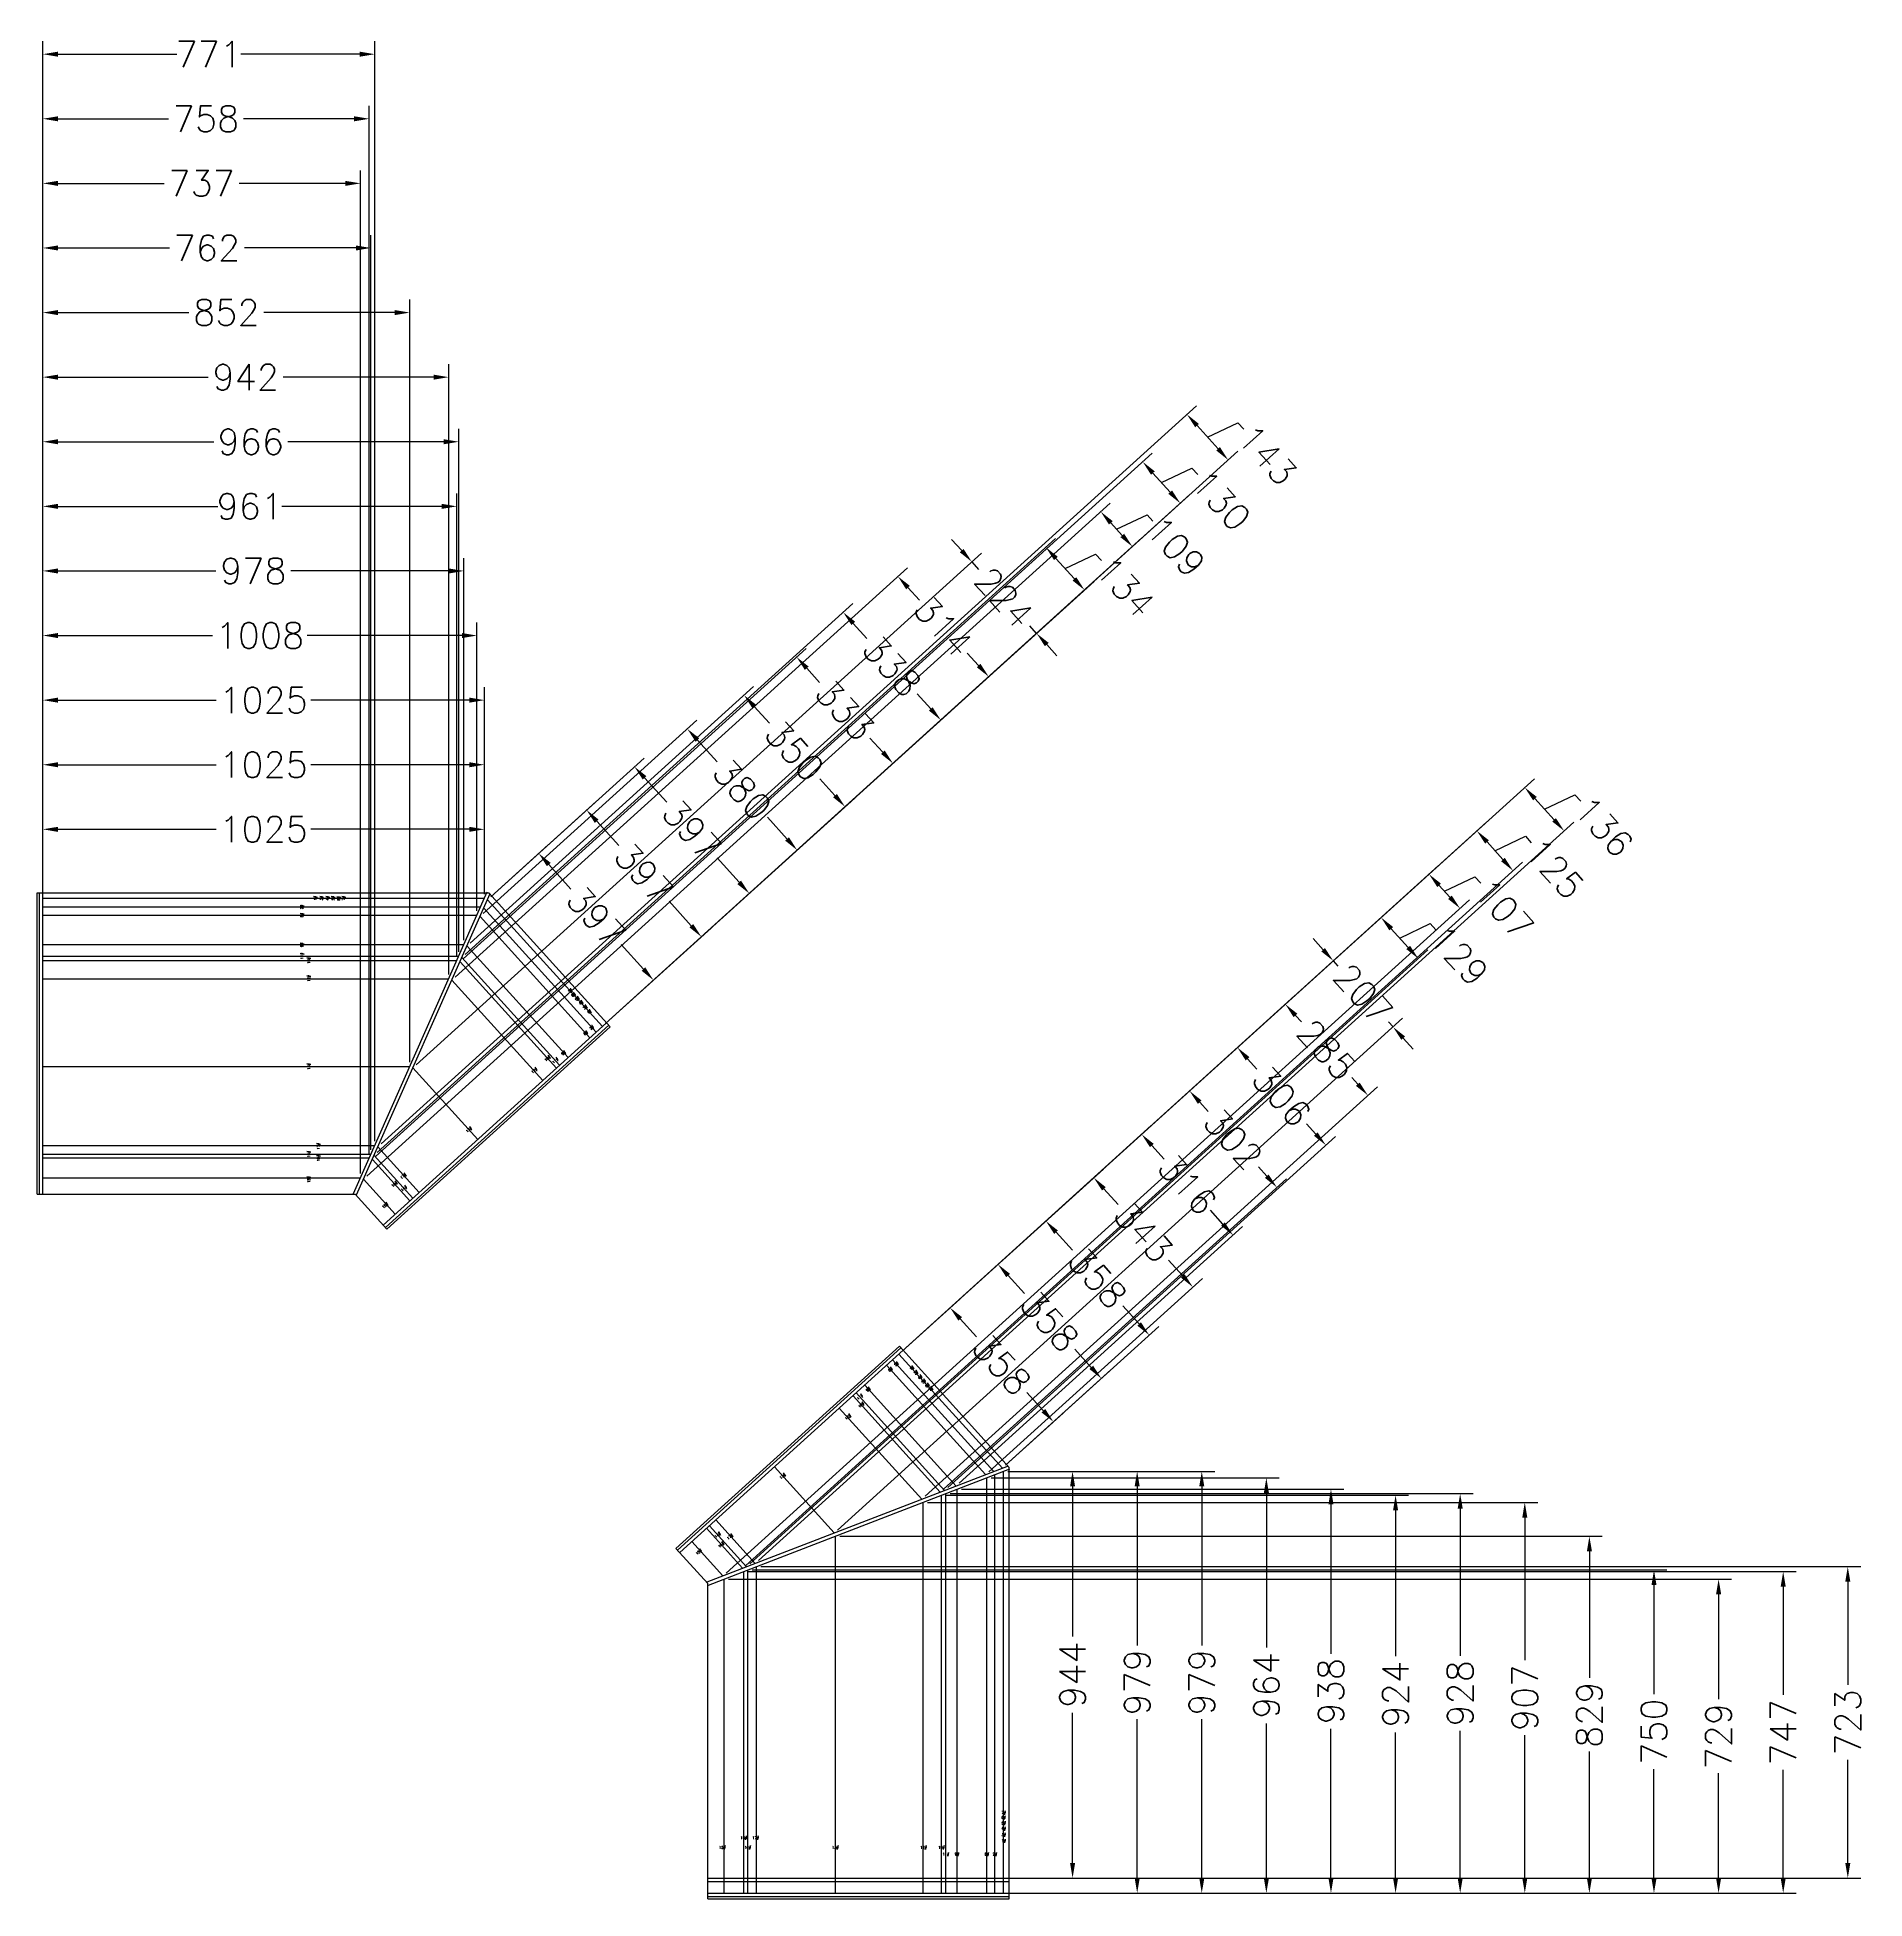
# Model space of a CAD drawing. Header units: millimetres. Extents: x 1725838 to 1745173, y -304752 to -289676.
# Drawn here: x 1732201 to 1736444, y -294392 to -290070 of the extents above; entities that cross this region are included whole.
import ezdxf

# ---------------------------------------------------------------- set-up
doc = ezdxf.new("R2010")
doc.units = ezdxf.units.MM
doc.header["$PDMODE"] = 35
doc.header["$PDSIZE"] = 3
doc.styles.add('SIMPLEX', font='simplex.shx', dxfattribs={"bigfont": 'gbcbig.shx'})
doc.styles.get("Standard").update_dxf_attribs({"font": 'simplex.shx', "bigfont": 'gbcbig.shx'})
doc.dimstyles.new('整数60', dxfattribs={"dimtxt": 60, "dimasz": 35, "dimexe": 30, "dimexo": 10, "dimgap": 10, "dimtad": 0, "dimdec": 0, "dimzin": 12, "dimdsep": 46, "dimtxsty": 'SIMPLEX', "dimcen": 50, "dimclrd": 256, "dimclre": 256, "dimclrt": 3, "dimazin": 3, "dimtfac": 1, "dimtdec": 0, "dimtmove": 1, "dimatfit": 3, "dimfxl": 0, "dimlwd": -1, "dimlwe": -1, "dimarcsym": 0})

# ---------------------------------------------------------------- blocks, each defined once
blk = doc.blocks.new('*D210')
for p, q in [((1732213.7, -292059.1), (1732213.7, -291878.9)), ((1732248.7, -291908.9), (1732616.3, -291908.9)), ((1733203.9, -291908.9), (1732836.3, -291908.9)), ((1733238.9, -292059.1), (1733238.9, -291878.9))]:
    blk.add_line(p, q)
for points in [[(1732248.7, -291903.1), (1732248.7, -291914.8), (1732213.7, -291908.9)], [(1733203.9, -291903.1), (1733203.9, -291914.8), (1733238.9, -291908.9)]]:
    blk.add_solid(points)
at = {"layer": 'Defpoints', "color": 0}
for p in [(1733238.9, -291908.9), (1732213.7, -292069.1), (1733238.9, -292069.1)]:
    blk.add_point(p, dxfattribs=at)
at = {"color": 3, "insert": (1732726.3, -291908.9), "char_height": 60, "attachment_point": 5, "style": 'SIMPLEX'}
blk.add_mtext('1025', dxfattribs=at)
blk = doc.blocks.new('*D211')
for p, q in [((1732213.7, -292059.1), (1732213.7, -291728.9)), ((1733238.9, -292059.1), (1733238.9, -291728.9)), ((1732248.7, -291758.9), (1732616.3, -291758.9)), ((1733203.9, -291758.9), (1732836.3, -291758.9))]:
    blk.add_line(p, q)
for points in [[(1732248.7, -291753.1), (1732248.7, -291764.8), (1732213.7, -291758.9)], [(1733203.9, -291753.1), (1733203.9, -291764.8), (1733238.9, -291758.9)]]:
    blk.add_solid(points)
at = {"layer": 'Defpoints', "color": 0}
for p in [(1733238.9, -291758.9), (1732213.7, -292069.1), (1733238.9, -292069.1)]:
    blk.add_point(p, dxfattribs=at)
at = {"color": 3, "insert": (1732726.3, -291758.9), "char_height": 60, "attachment_point": 5, "style": 'SIMPLEX'}
blk.add_mtext('1025', dxfattribs=at)
blk = doc.blocks.new('*D212')
for p, q in [((1732213.7, -292059.1), (1732213.7, -291578.9)), ((1732248.7, -291608.9), (1732616.3, -291608.9)), ((1733203.9, -291608.9), (1732836.3, -291608.9)), ((1733238.9, -292059.1), (1733238.9, -291578.9))]:
    blk.add_line(p, q)
for points in [[(1732248.7, -291603.1), (1732248.7, -291614.8), (1732213.7, -291608.9)], [(1733203.9, -291603.1), (1733203.9, -291614.8), (1733238.9, -291608.9)]]:
    blk.add_solid(points)
at = {"layer": 'Defpoints', "color": 0}
for p in [(1733238.9, -291608.9), (1732213.7, -292069.1), (1733238.9, -292069.1)]:
    blk.add_point(p, dxfattribs=at)
at = {"color": 3, "insert": (1732726.3, -291608.9), "char_height": 60, "attachment_point": 5, "style": 'SIMPLEX'}
blk.add_mtext('1025', dxfattribs=at)
blk = doc.blocks.new('*D213')
for p, q in [((1732213.7, -292059.1), (1732213.7, -291428.9)), ((1733221.7, -292098.1), (1733221.7, -291428.9)), ((1732248.7, -291458.9), (1732607.7, -291458.9)), ((1733186.7, -291458.9), (1732827.7, -291458.9))]:
    blk.add_line(p, q)
for points in [[(1732248.7, -291453.1), (1732248.7, -291464.8), (1732213.7, -291458.9)], [(1733186.7, -291453.1), (1733186.7, -291464.8), (1733221.7, -291458.9)]]:
    blk.add_solid(points)
at = {"layer": 'Defpoints', "color": 0}
for p in [(1733221.7, -291458.9), (1732213.7, -292069.1), (1733221.7, -292108.1)]:
    blk.add_point(p, dxfattribs=at)
at = {"color": 3, "insert": (1732717.7, -291458.9), "char_height": 60, "attachment_point": 5, "style": 'SIMPLEX'}
blk.add_mtext('1008', dxfattribs=at)
blk = doc.blocks.new('*D214')
for p, q in [((1732213.7, -292059.1), (1732213.7, -291278.9)), ((1732248.7, -291308.9), (1732615.3, -291308.9)), ((1733156.2, -291308.9), (1732789.6, -291308.9)), ((1733191.2, -292166.6), (1733191.2, -291278.9))]:
    blk.add_line(p, q)
for points in [[(1732248.7, -291303.1), (1732248.7, -291314.8), (1732213.7, -291308.9)], [(1733156.2, -291303.1), (1733156.2, -291314.8), (1733191.2, -291308.9)]]:
    blk.add_solid(points)
at = {"layer": 'Defpoints', "color": 0}
for p in [(1733191.2, -291308.9), (1732213.7, -292069.1), (1733191.2, -292176.6)]:
    blk.add_point(p, dxfattribs=at)
at = {"color": 3, "insert": (1732702.5, -291308.9), "char_height": 60, "attachment_point": 5, "style": 'SIMPLEX'}
blk.add_mtext('978', dxfattribs=at)
blk = doc.blocks.new('*D215')
for p, q in [((1732213.7, -292059.1), (1732213.7, -291128.9)), ((1733175, -292203.2), (1733175, -291128.9)), ((1732248.7, -291158.9), (1732620.1, -291158.9)), ((1733140, -291158.9), (1732768.6, -291158.9))]:
    blk.add_line(p, q)
for points in [[(1732248.7, -291153.1), (1732248.7, -291164.8), (1732213.7, -291158.9)], [(1733140, -291153.1), (1733140, -291164.8), (1733175, -291158.9)]]:
    blk.add_solid(points)
at = {"layer": 'Defpoints', "color": 0}
for p in [(1733175, -291158.9), (1732213.7, -292069.1), (1733175, -292213.2)]:
    blk.add_point(p, dxfattribs=at)
at = {"color": 3, "insert": (1732694.3, -291158.9), "char_height": 60, "attachment_point": 5, "style": 'SIMPLEX'}
blk.add_mtext('961', dxfattribs=at)
blk = doc.blocks.new('*D216')
for p, q in [((1732213.7, -292059.1), (1732213.7, -290978.9)), ((1732248.7, -291008.9), (1732610.9, -291008.9)), ((1733144.5, -291008.9), (1732782.3, -291008.9)), ((1733179.5, -292193.1), (1733179.5, -290978.9))]:
    blk.add_line(p, q)
for points in [[(1732248.7, -291003.1), (1732248.7, -291014.8), (1732213.7, -291008.9)], [(1733144.5, -291003.1), (1733144.5, -291014.8), (1733179.5, -291008.9)]]:
    blk.add_solid(points)
at = {"layer": 'Defpoints', "color": 0}
for p in [(1733179.5, -291008.9), (1732213.7, -292069.1), (1733179.5, -292203.1)]:
    blk.add_point(p, dxfattribs=at)
at = {"color": 3, "insert": (1732696.6, -291008.9), "char_height": 60, "attachment_point": 5, "style": 'SIMPLEX'}
blk.add_mtext('966', dxfattribs=at)
blk = doc.blocks.new('*D217')
for p, q in [((1732213.7, -292059.1), (1732213.7, -290828.9)), ((1733156, -292246.1), (1733156, -290828.9)), ((1732248.7, -290858.9), (1732597.7, -290858.9)), ((1733121, -290858.9), (1732772, -290858.9))]:
    blk.add_line(p, q)
for points in [[(1732248.7, -290853.1), (1732248.7, -290864.8), (1732213.7, -290858.9)], [(1733121, -290853.1), (1733121, -290864.8), (1733156, -290858.9)]]:
    blk.add_solid(points)
at = {"layer": 'Defpoints', "color": 0}
for p in [(1733156, -290858.9), (1732213.7, -292069.1), (1733156, -292256.1)]:
    blk.add_point(p, dxfattribs=at)
at = {"color": 3, "insert": (1732684.8, -290858.9), "char_height": 60, "attachment_point": 5, "style": 'SIMPLEX'}
blk.add_mtext('942', dxfattribs=at)
blk = doc.blocks.new('*D218')
for p, q in [((1732213.7, -292059.1), (1732213.7, -290678.9)), ((1733065.7, -292449.6), (1733065.7, -290678.9)), ((1732248.7, -290708.9), (1732552.6, -290708.9)), ((1733030.7, -290708.9), (1732726.9, -290708.9))]:
    blk.add_line(p, q)
for points in [[(1732248.7, -290703.1), (1732248.7, -290714.8), (1732213.7, -290708.9)], [(1733030.7, -290703.1), (1733030.7, -290714.8), (1733065.7, -290708.9)]]:
    blk.add_solid(points)
at = {"layer": 'Defpoints', "color": 0}
for p in [(1733065.7, -290708.9), (1732213.7, -292069.1), (1733065.7, -292459.6)]:
    blk.add_point(p, dxfattribs=at)
at = {"color": 3, "insert": (1732639.7, -290708.9), "char_height": 60, "attachment_point": 5, "style": 'SIMPLEX'}
blk.add_mtext('852', dxfattribs=at)
blk = doc.blocks.new('*D219')
for p, q in [((1732213.7, -292059.1), (1732213.7, -290528.9)), ((1732975.5, -292653.1), (1732975.5, -290528.9)), ((1732248.7, -290558.9), (1732507.4, -290558.9)), ((1732940.5, -290558.9), (1732681.7, -290558.9))]:
    blk.add_line(p, q)
for points in [[(1732248.7, -290553.1), (1732248.7, -290564.8), (1732213.7, -290558.9)], [(1732940.5, -290553.1), (1732940.5, -290564.8), (1732975.5, -290558.9)]]:
    blk.add_solid(points)
at = {"layer": 'Defpoints', "color": 0}
for p in [(1732975.5, -290558.9), (1732213.7, -292069.1), (1732975.5, -292663.1)]:
    blk.add_point(p, dxfattribs=at)
at = {"color": 3, "insert": (1732594.6, -290558.9), "char_height": 60, "attachment_point": 5, "style": 'SIMPLEX'}
blk.add_mtext('762', dxfattribs=at)
blk = doc.blocks.new('*D220')
for p, q in [((1732213.7, -292059.1), (1732213.7, -290378.9)), ((1732951.1, -292708.1), (1732951.1, -290378.9)), ((1732248.7, -290408.9), (1732495.2, -290408.9)), ((1732916.1, -290408.9), (1732669.5, -290408.9))]:
    blk.add_line(p, q)
for points in [[(1732248.7, -290403.1), (1732248.7, -290414.8), (1732213.7, -290408.9)], [(1732916.1, -290403.1), (1732916.1, -290414.8), (1732951.1, -290408.9)]]:
    blk.add_solid(points)
at = {"layer": 'Defpoints', "color": 0}
for p in [(1732951.1, -290408.9), (1732213.7, -292069.1), (1732951.1, -292718.1)]:
    blk.add_point(p, dxfattribs=at)
at = {"color": 3, "insert": (1732582.4, -290408.9), "char_height": 60, "attachment_point": 5, "style": 'SIMPLEX'}
blk.add_mtext('737', dxfattribs=at)
blk = doc.blocks.new('*D221')
for p, q in [((1732213.7, -292059.1), (1732213.7, -290228.9)), ((1732971.5, -292662.1), (1732971.5, -290228.9)), ((1732248.7, -290258.9), (1732505.4, -290258.9)), ((1732936.5, -290258.9), (1732679.7, -290258.9))]:
    blk.add_line(p, q)
for points in [[(1732248.7, -290253.1), (1732248.7, -290264.8), (1732213.7, -290258.9)], [(1732936.5, -290253.1), (1732936.5, -290264.8), (1732971.5, -290258.9)]]:
    blk.add_solid(points)
at = {"layer": 'Defpoints', "color": 0}
for p in [(1732971.5, -290258.9), (1732213.7, -292069.1), (1732971.5, -292672.1)]:
    blk.add_point(p, dxfattribs=at)
at = {"color": 3, "insert": (1732592.6, -290258.9), "char_height": 60, "attachment_point": 5, "style": 'SIMPLEX'}
blk.add_mtext('758', dxfattribs=at)
blk = doc.blocks.new('*D222')
for p, q in [((1732213.7, -292059.1), (1732213.7, -290078.9)), ((1732984.4, -292633.1), (1732984.4, -290078.9)), ((1732248.7, -290108.9), (1732524.7, -290108.9)), ((1732949.4, -290108.9), (1732673.3, -290108.9))]:
    blk.add_line(p, q)
for points in [[(1732248.7, -290103.1), (1732248.7, -290114.8), (1732213.7, -290108.9)], [(1732949.4, -290103.1), (1732949.4, -290114.8), (1732984.4, -290108.9)]]:
    blk.add_solid(points)
at = {"layer": 'Defpoints', "color": 0}
for p in [(1732984.4, -290108.9), (1732213.7, -292069.1), (1732984.4, -292643.1)]:
    blk.add_point(p, dxfattribs=at)
at = {"color": 3, "insert": (1732599, -290108.9), "char_height": 60, "attachment_point": 5, "style": 'SIMPLEX'}
blk.add_mtext('771', dxfattribs=at)
blk = doc.blocks.new('*D223')
for p, q in [((1733253.7, -292065.6), (1733387.2, -291944.7)), ((1733388.5, -291990.8), (1733439.8, -292047.5)), ((1733608.2, -292233.4), (1733556.8, -292176.7)), ((1733520.4, -292360.1), (1733653.9, -292239.2))]:
    blk.add_line(p, q)
for points in [[(1733392.8, -291986.8), (1733384.1, -291994.7), (1733365, -291964.8)], [(1733612.5, -292229.5), (1733603.9, -292237.3), (1733631.7, -292259.4)]]:
    blk.add_solid(points)
at = {"layer": 'Defpoints', "color": 0}
for p in [(1733365, -291964.8), (1733246.3, -292072.3), (1733513, -292366.8)]:
    blk.add_point(p, dxfattribs=at)
at = {"color": 3, "insert": (1733498.3, -292112.1), "char_height": 60, "attachment_point": 5, "rotation": 312.161, "style": 'SIMPLEX'}
blk.add_mtext('397', dxfattribs=at)
blk = doc.blocks.new('*D224')
for p, q in [((1733253.7, -292065.6), (1733498.4, -291844)), ((1733499.7, -291890.1), (1733551, -291946.8)), ((1733719.4, -292132.7), (1733668, -292076)), ((1733520.4, -292360.1), (1733765.1, -292138.5))]:
    blk.add_line(p, q)
for points in [[(1733504, -291886.2), (1733495.3, -291894), (1733476.2, -291864.1)], [(1733723.7, -292128.8), (1733715, -292136.6), (1733742.9, -292158.7)]]:
    blk.add_solid(points)
at = {"layer": 'Defpoints', "color": 0}
for p in [(1733476.2, -291864.1), (1733246.3, -292072.3), (1733513, -292366.8)]:
    blk.add_point(p, dxfattribs=at)
at = {"color": 3, "insert": (1733609.5, -292011.4), "char_height": 60, "attachment_point": 5, "rotation": 312.161, "style": 'SIMPLEX'}
blk.add_mtext('397', dxfattribs=at)
blk = doc.blocks.new('*D225')
for p, q in [((1733253.7, -292065.6), (1733609.6, -291743.3)), ((1733610.8, -291789.4), (1733662.2, -291846.1)), ((1733830.6, -292032), (1733779.2, -291975.3)), ((1733520.4, -292360.1), (1733876.3, -292037.8))]:
    blk.add_line(p, q)
for points in [[(1733615.2, -291785.5), (1733606.5, -291793.3), (1733587.3, -291763.5)], [(1733834.9, -292028.1), (1733826.2, -292036), (1733854.1, -292058)]]:
    blk.add_solid(points)
at = {"layer": 'Defpoints', "color": 0}
for p in [(1733587.3, -291763.5), (1733246.3, -292072.3), (1733513, -292366.8)]:
    blk.add_point(p, dxfattribs=at)
at = {"color": 3, "insert": (1733720.7, -291910.7), "char_height": 60, "attachment_point": 5, "rotation": 312.161, "style": 'SIMPLEX'}
blk.add_mtext('397', dxfattribs=at)
blk = doc.blocks.new('*D226')
for p, q in [((1733236.4, -292104.6), (1733732.4, -291655.5)), ((1733733.6, -291701.5), (1733779.2, -291751.9)), ((1733941.7, -291931.4), (1733896.2, -291881)), ((1733520.4, -292360.1), (1733987.5, -291937.2))]:
    blk.add_line(p, q)
for points in [[(1733738, -291697.6), (1733729.3, -291705.5), (1733710.1, -291675.6)], [(1733946.1, -291927.4), (1733937.4, -291935.3), (1733965.2, -291957.3)]]:
    blk.add_solid(points)
at = {"layer": 'Defpoints', "color": 0}
for p in [(1733710.1, -291675.6), (1733229, -292111.3), (1733513, -292366.8)]:
    blk.add_point(p, dxfattribs=at)
at = {"color": 3, "insert": (1733837.7, -291816.4), "char_height": 60, "attachment_point": 5, "rotation": 312.161, "style": 'SIMPLEX'}
blk.add_mtext('380', dxfattribs=at)
blk = doc.blocks.new('*D227')
for p, q in [((1733206, -292173.1), (1733864, -291577.3)), ((1733865.2, -291623.4), (1733900.6, -291662.4)), ((1734052.9, -291830.7), (1734017.6, -291791.6)), ((1733520.4, -292360.1), (1734098.7, -291836.5))]:
    blk.add_line(p, q)
for points in [[(1733869.6, -291619.5), (1733860.9, -291627.3), (1733841.7, -291597.4)], [(1734057.3, -291826.8), (1734048.6, -291834.6), (1734076.4, -291856.6)]]:
    blk.add_solid(points)
at = {"layer": 'Defpoints', "color": 0}
for p in [(1733841.7, -291597.4), (1733198.6, -292179.9), (1733513, -292366.8)]:
    blk.add_point(p, dxfattribs=at)
at = {"color": 3, "insert": (1733959.1, -291727), "char_height": 60, "attachment_point": 5, "rotation": 312.161, "style": 'SIMPLEX'}
blk.add_mtext('350', dxfattribs=at)
blk = doc.blocks.new('*D228')
for p, q in [((1733189.7, -292209.8), (1733986.1, -291488.7)), ((1733987.3, -291534.7), (1734017.2, -291567.8)), ((1734164.1, -291730), (1734134.2, -291697)), ((1733520.4, -292360.1), (1734209.9, -291735.8))]:
    blk.add_line(p, q)
for points in [[(1733991.7, -291530.8), (1733983, -291538.7), (1733963.8, -291508.8)], [(1734168.5, -291726.1), (1734159.8, -291733.9), (1734187.6, -291755.9)]]:
    blk.add_solid(points)
at = {"layer": 'Defpoints', "color": 0}
for p in [(1733963.8, -291508.8), (1733182.3, -292216.5), (1733513, -292366.8)]:
    blk.add_point(p, dxfattribs=at)
at = {"color": 3, "insert": (1734075.7, -291632.4), "char_height": 60, "attachment_point": 5, "rotation": 312.161, "style": 'SIMPLEX'}
blk.add_mtext('333', dxfattribs=at)
blk = doc.blocks.new('*D229')
for p, q in [((1733194.2, -292199.6), (1734094.2, -291384.6)), ((1734095.5, -291430.7), (1734126.9, -291465.4)), ((1734275.3, -291629.3), (1734243.9, -291594.6)), ((1733520.4, -292360.1), (1734321, -291635.1))]:
    blk.add_line(p, q)
for points in [[(1734099.8, -291426.8), (1734091.2, -291434.6), (1734072, -291404.8)], [(1734279.6, -291625.4), (1734271, -291633.2), (1734298.8, -291655.3)]]:
    blk.add_solid(points)
at = {"layer": 'Defpoints', "color": 0}
for p in [(1734072, -291404.8), (1733186.8, -292206.3), (1733513, -292366.8)]:
    blk.add_point(p, dxfattribs=at)
at = {"color": 3, "insert": (1734185.4, -291530), "char_height": 60, "attachment_point": 5, "rotation": 312.161, "style": 'SIMPLEX'}
blk.add_mtext('338', dxfattribs=at)
blk = doc.blocks.new('*D230')
for p, q in [((1733170.7, -292252.6), (1734221.2, -291301.4)), ((1734222.5, -291347.5), (1734248.9, -291376.6)), ((1734386.5, -291528.6), (1734360.1, -291499.5)), ((1733520.4, -292360.1), (1734432.2, -291534.4))]:
    blk.add_line(p, q)
for points in [[(1734226.8, -291343.6), (1734218.1, -291351.4), (1734199, -291321.5)], [(1734390.8, -291524.7), (1734382.2, -291532.5), (1734410, -291554.6)]]:
    blk.add_solid(points)
at = {"layer": 'Defpoints', "color": 0}
for p in [(1734199, -291321.5), (1733163.3, -292259.3), (1733513, -292366.8)]:
    blk.add_point(p, dxfattribs=at)
at = {"color": 3, "insert": (1734304.5, -291438), "char_height": 60, "attachment_point": 5, "rotation": 312.161, "style": 'SIMPLEX'}
blk.add_mtext('314', dxfattribs=at)
blk = doc.blocks.new('*D231')
for p, q in [((1733080.5, -292456.1), (1734393, -291267.6)), ((1734347.3, -291261.8), (1734323.8, -291235.9)), ((1734370.7, -291287.7), (1734386.5, -291305.2)), ((1733520.4, -292360.1), (1734543.4, -291433.8)), ((1734521.2, -291453.9), (1734505.4, -291436.5)), ((1734544.7, -291479.8), (1734568.2, -291505.8))]:
    blk.add_line(p, q)
for points in [[(1734351.6, -291257.9), (1734342.9, -291265.7), (1734370.7, -291287.7)], [(1734549, -291475.9), (1734540.4, -291483.8), (1734521.2, -291453.9)]]:
    blk.add_solid(points)
at = {"layer": 'Defpoints', "color": 0}
for p in [(1734370.7, -291287.7), (1733513, -292366.8), (1733073.1, -292462.8)]:
    blk.add_point(p, dxfattribs=at)
at = {"color": 3, "insert": (1734446, -291370.8), "char_height": 60, "attachment_point": 5, "rotation": 312.161, "style": 'SIMPLEX'}
blk.add_mtext('224', dxfattribs=at)
blk = doc.blocks.new('*D232')
for p, q in [((1732990.2, -292659.6), (1734564.8, -291233.8)), ((1734608.9, -291327.3), (1734566, -291279.9)), ((1734587.4, -291303.6), (1734658.1, -291269.9)), ((1734658.1, -291269.9), (1734671.6, -291284.8)), ((1733520.4, -292360.1), (1734654.6, -291333.1))]:
    blk.add_line(p, q)
for points in [[(1734570.3, -291276), (1734561.7, -291283.8), (1734542.5, -291254)], [(1734613.2, -291323.3), (1734604.6, -291331.2), (1734632.4, -291353.2)]]:
    blk.add_solid(points)
at = {"layer": 'Defpoints', "color": 0}
for p in [(1734542.5, -291254), (1733513, -292366.8), (1732982.8, -292666.3)]:
    blk.add_point(p, dxfattribs=at)
at = {"color": 3, "insert": (1734727.2, -291346.2), "char_height": 60, "attachment_point": 5, "rotation": 312.161, "style": 'SIMPLEX'}
blk.add_mtext('134', dxfattribs=at)
blk = doc.blocks.new('*D233')
for p, q in [((1732965.8, -292714.6), (1734692.3, -291151.2)), ((1734706.8, -291211.9), (1734777.5, -291178.3)), ((1734777.5, -291178.3), (1734790.9, -291193.1)), ((1734720.1, -291226.6), (1734693.6, -291197.3)), ((1733520.4, -292360.1), (1734765.8, -291232.4))]:
    blk.add_line(p, q)
for points in [[(1734697.9, -291193.4), (1734689.2, -291201.2), (1734670.1, -291171.4)], [(1734724.4, -291222.7), (1734715.7, -291230.5), (1734743.6, -291252.5)]]:
    blk.add_solid(points)
at = {"layer": 'Defpoints', "color": 0}
for p in [(1734670.1, -291171.4), (1733513, -292366.8), (1732958.4, -292721.3)]:
    blk.add_point(p, dxfattribs=at)
at = {"color": 3, "insert": (1734844.6, -291252.4), "char_height": 60, "attachment_point": 5, "rotation": 312.161, "style": 'SIMPLEX'}
blk.add_mtext('109', dxfattribs=at)
blk = doc.blocks.new('*D234')
for p, q in [((1732986.2, -292668.6), (1734789.8, -291035.4)), ((1734831.3, -291125.9), (1734791.1, -291081.5)), ((1734811.2, -291103.7), (1734881.9, -291070)), ((1734881.9, -291070), (1734895.3, -291084.9)), ((1733520.4, -292360.1), (1734877, -291131.7))]:
    blk.add_line(p, q)
for points in [[(1734795.4, -291077.6), (1734786.7, -291085.4), (1734767.6, -291055.6)], [(1734835.6, -291122), (1734826.9, -291129.8), (1734854.8, -291151.8)]]:
    blk.add_solid(points)
at = {"layer": 'Defpoints', "color": 0}
for p in [(1734767.6, -291055.6), (1733513, -292366.8), (1732978.8, -292675.3)]:
    blk.add_point(p, dxfattribs=at)
at = {"color": 3, "insert": (1734949.9, -291145.2), "char_height": 60, "attachment_point": 5, "rotation": 312.161, "style": 'SIMPLEX'}
blk.add_mtext('130', dxfattribs=at)
blk = doc.blocks.new('*D235')
for p, q in [((1732999.1, -292639.6), (1734892.4, -290925.2)), ((1734918, -290998.3), (1734988.7, -290964.6)), ((1734988.7, -290964.6), (1735002.2, -290979.4)), ((1734942.5, -291025.2), (1734893.6, -290971.3)), ((1733520.4, -292360.1), (1734988.2, -291031))]:
    blk.add_line(p, q)
for points in [[(1734897.9, -290967.4), (1734889.3, -290975.2), (1734870.1, -290945.3)], [(1734946.8, -291021.3), (1734938.1, -291029.1), (1734965.9, -291051.2)]]:
    blk.add_solid(points)
at = {"layer": 'Defpoints', "color": 0}
for p in [(1734870.1, -290945.3), (1733513, -292366.8), (1732991.7, -292646.3)]:
    blk.add_point(p, dxfattribs=at)
at = {"color": 3, "insert": (1735056.8, -291039.8), "char_height": 60, "attachment_point": 5, "rotation": 312.161, "style": 'SIMPLEX'}
blk.add_mtext('143', dxfattribs=at)
blk = doc.blocks.new('*D142')
for p, q in [((1734209, -293120.7), (1734342.6, -292999.7)), ((1734343.8, -293045.8), (1734381.8, -293087.8)), ((1734536.8, -293259), (1734498.8, -293217)), ((1734449, -293385.7), (1734582.6, -293264.8))]:
    blk.add_line(p, q)
for points in [[(1734348.2, -293041.9), (1734339.5, -293049.7), (1734320.3, -293019.9)], [(1734541.2, -293255.1), (1734532.5, -293262.9), (1734560.3, -293284.9)]]:
    blk.add_solid(points)
at = {"layer": 'Defpoints', "color": 0}
for p in [(1734201.6, -293127.4), (1734560.3, -293284.9), (1734441.6, -293392.4)]:
    blk.add_point(p, dxfattribs=at)
at = {"color": 3, "insert": (1734440.3, -293152.4), "char_height": 60, "attachment_point": 5, "rotation": 312.161, "style": 'SIMPLEX'}
blk.add_mtext('358', dxfattribs=at)
blk = doc.blocks.new('*D143')
for p, q in [((1734209, -293120.7), (1734453.8, -292899.1)), ((1734455, -292945.1), (1734493, -292987.1)), ((1734648, -293158.3), (1734610, -293116.3)), ((1734449, -293385.7), (1734693.8, -293164.1))]:
    blk.add_line(p, q)
for points in [[(1734459.3, -292941.2), (1734450.7, -292949.1), (1734431.5, -292919.2)], [(1734652.3, -293154.4), (1734643.7, -293162.2), (1734671.5, -293184.2)]]:
    blk.add_solid(points)
at = {"layer": 'Defpoints', "color": 0}
for p in [(1734201.6, -293127.4), (1734671.5, -293184.2), (1734441.6, -293392.4)]:
    blk.add_point(p, dxfattribs=at)
at = {"color": 3, "insert": (1734551.5, -293051.7), "char_height": 60, "attachment_point": 5, "rotation": 312.161, "style": 'SIMPLEX'}
blk.add_mtext('358', dxfattribs=at)
blk = doc.blocks.new('*D144')
for p, q in [((1734209, -293120.7), (1734565, -292798.4)), ((1734566.2, -292844.5), (1734604.2, -292886.4)), ((1734759.2, -293057.6), (1734721.2, -293015.6)), ((1734449, -293385.7), (1734804.9, -293063.4))]:
    blk.add_line(p, q)
for points in [[(1734570.5, -292840.5), (1734561.9, -292848.4), (1734542.7, -292818.5)], [(1734763.5, -293053.7), (1734754.9, -293061.5), (1734782.7, -293083.5)]]:
    blk.add_solid(points)
at = {"layer": 'Defpoints', "color": 0}
for p in [(1734782.7, -293083.5), (1734201.6, -293127.4), (1734441.6, -293392.4)]:
    blk.add_point(p, dxfattribs=at)
at = {"color": 3, "insert": (1734662.7, -292951), "char_height": 60, "attachment_point": 5, "rotation": 312.161, "style": 'SIMPLEX'}
blk.add_mtext('358', dxfattribs=at)
blk = doc.blocks.new('*D145')
for p, q in [((1734209, -293120.7), (1734676.1, -292697.7)), ((1734677.4, -292743.8), (1734710.4, -292780.2)), ((1734860.3, -292945.8), (1734827.3, -292909.4)), ((1734410, -293400.7), (1734906, -292951.6))]:
    blk.add_line(p, q)
for points in [[(1734681.7, -292739.9), (1734673.1, -292747.7), (1734653.9, -292717.8)], [(1734864.6, -292941.9), (1734856, -292949.7), (1734883.8, -292971.7)]]:
    blk.add_solid(points)
at = {"layer": 'Defpoints', "color": 0}
for p in [(1734883.8, -292971.7), (1734201.6, -293127.4), (1734402.6, -293407.4)]:
    blk.add_point(p, dxfattribs=at)
at = {"color": 3, "insert": (1734768.9, -292844.8), "char_height": 60, "attachment_point": 5, "rotation": 312.161, "style": 'SIMPLEX'}
blk.add_mtext('343', dxfattribs=at)
blk = doc.blocks.new('*D146')
for p, q in [((1734209, -293120.7), (1734787.3, -292597)), ((1734788.6, -292643.1), (1734817.5, -292675)), ((1734953.8, -292825.5), (1734924.9, -292793.6)), ((1734341.5, -293427.2), (1734999.5, -292831.3))]:
    blk.add_line(p, q)
for points in [[(1734792.9, -292639.2), (1734784.3, -292647), (1734765.1, -292617.2)], [(1734958.1, -292821.6), (1734949.4, -292829.4), (1734977.3, -292851.5)]]:
    blk.add_solid(points)
at = {"layer": 'Defpoints', "color": 0}
for p in [(1734977.3, -292851.5), (1734201.6, -293127.4), (1734334.1, -293433.9)]:
    blk.add_point(p, dxfattribs=at)
at = {"color": 3, "insert": (1734871.2, -292734.3), "char_height": 60, "attachment_point": 5, "rotation": 312.161, "style": 'SIMPLEX'}
blk.add_mtext('316', dxfattribs=at)
blk = doc.blocks.new('*D147')
for p, q in [((1734209, -293120.7), (1734898.5, -292496.3)), ((1734899.8, -292542.4), (1734919.1, -292563.8)), ((1735055.5, -292714.4), (1735036.1, -292693)), ((1734304.9, -293441.3), (1735101.2, -292720.2))]:
    blk.add_line(p, q)
for points in [[(1734904.1, -292538.5), (1734895.5, -292546.3), (1734876.3, -292516.5)], [(1735059.8, -292710.4), (1735051.2, -292718.3), (1735079, -292740.3)]]:
    blk.add_solid(points)
at = {"layer": 'Defpoints', "color": 0}
for p in [(1735079, -292740.3), (1734201.6, -293127.4), (1734297.4, -293448)]:
    blk.add_point(p, dxfattribs=at)
at = {"color": 3, "insert": (1734977.6, -292628.4), "char_height": 60, "attachment_point": 5, "rotation": 312.161, "style": 'SIMPLEX'}
blk.add_mtext('302', dxfattribs=at)
blk = doc.blocks.new('*D148')
for p, q in [((1734209, -293120.7), (1735009.7, -292395.7)), ((1735011, -292441.7), (1735032.6, -292465.6)), ((1735169.3, -292616.6), (1735147.7, -292592.7)), ((1734315, -293437.3), (1735215, -292622.4))]:
    blk.add_line(p, q)
for points in [[(1735015.3, -292437.8), (1735006.6, -292445.7), (1734987.5, -292415.8)], [(1735173.6, -292612.7), (1735165, -292620.5), (1735192.8, -292642.5)]]:
    blk.add_solid(points)
at = {"layer": 'Defpoints', "color": 0}
for p in [(1735192.8, -292642.5), (1734201.6, -293127.4), (1734307.6, -293444.1)]:
    blk.add_point(p, dxfattribs=at)
at = {"color": 3, "insert": (1735090.1, -292529.2), "char_height": 60, "attachment_point": 5, "rotation": 312.161, "style": 'SIMPLEX'}
blk.add_mtext('306', dxfattribs=at)
blk = doc.blocks.new('*D149')
for p, q in [((1734209, -293120.7), (1735120.9, -292295)), ((1735122.2, -292341.1), (1735136, -292356.3)), ((1734262, -293457.8), (1735312.5, -292506.6)), ((1735266.8, -292500.8), (1735253, -292485.5))]:
    blk.add_line(p, q)
for points in [[(1735126.5, -292337.1), (1735117.8, -292345), (1735098.7, -292315.1)], [(1735271.1, -292496.8), (1735262.5, -292504.7), (1735290.3, -292526.7)]]:
    blk.add_solid(points)
at = {"layer": 'Defpoints', "color": 0}
for p in [(1735290.3, -292526.7), (1734201.6, -293127.4), (1734254.6, -293464.5)]:
    blk.add_point(p, dxfattribs=at)
at = {"color": 3, "insert": (1735194.5, -292420.9), "char_height": 60, "attachment_point": 5, "rotation": 312.161, "style": 'SIMPLEX'}
blk.add_mtext('285', dxfattribs=at)
blk = doc.blocks.new('*D150')
for p, q in [((1735186.4, -292188.5), (1735162.9, -292162.5)), ((1734209, -293120.7), (1735232.1, -292194.3)), ((1735209.9, -292214.4), (1735220.8, -292226.6)), ((1734058.5, -293536.2), (1735371, -292347.7)), ((1735348.8, -292367.9), (1735337.8, -292355.7)), ((1735372.3, -292393.8), (1735395.8, -292419.8))]:
    blk.add_line(p, q)
for points in [[(1735190.7, -292184.6), (1735182, -292192.4), (1735209.9, -292214.4)], [(1735376.6, -292389.9), (1735368, -292397.7), (1735348.8, -292367.9)]]:
    blk.add_solid(points)
at = {"layer": 'Defpoints', "color": 0}
for p in [(1735348.8, -292367.9), (1734201.6, -293127.4), (1734051.1, -293542.9)]:
    blk.add_point(p, dxfattribs=at)
at = {"color": 3, "insert": (1735279.3, -292291.1), "char_height": 60, "attachment_point": 5, "rotation": 312.161, "style": 'SIMPLEX'}
blk.add_mtext('207', dxfattribs=at)
blk = doc.blocks.new('*D151')
for p, q in [((1734209, -293120.7), (1735343.3, -292093.6)), ((1735364.2, -292161.4), (1735434.9, -292127.7)), ((1735434.9, -292127.7), (1735448.3, -292142.6)), ((1735344.5, -292139.7), (1735383.8, -292183.1)), ((1733855, -293614.7), (1735429.6, -292188.9))]:
    blk.add_line(p, q)
for points in [[(1735348.9, -292135.8), (1735340.2, -292143.6), (1735321, -292113.7)], [(1735388.2, -292179.2), (1735379.5, -292187), (1735407.3, -292209)]]:
    blk.add_solid(points)
at = {"layer": 'Defpoints', "color": 0}
for p in [(1735407.3, -292209), (1734201.6, -293127.4), (1733847.6, -293621.4)]:
    blk.add_point(p, dxfattribs=at)
at = {"color": 3, "insert": (1735502, -292201.9), "char_height": 60, "attachment_point": 5, "rotation": 312.161, "style": 'SIMPLEX'}
blk.add_mtext('129', dxfattribs=at)
blk = doc.blocks.new('*D152')
for p, q in [((1734209, -293120.7), (1735454.5, -291992.9)), ((1735455.7, -292039), (1735480.8, -292066.7)), ((1735468.3, -292052.9), (1735539, -292019.2)), ((1735539, -292019.2), (1735552.4, -292034)), ((1733800, -293635.9), (1735526.5, -292072.5))]:
    blk.add_line(p, q)
for points in [[(1735460.1, -292035.1), (1735451.4, -292042.9), (1735432.2, -292013.1)], [(1735485.1, -292062.8), (1735476.5, -292070.6), (1735504.3, -292092.6)]]:
    blk.add_solid(points)
at = {"layer": 'Defpoints', "color": 0}
for p in [(1735504.3, -292092.6), (1734201.6, -293127.4), (1733792.6, -293642.6)]:
    blk.add_point(p, dxfattribs=at)
at = {"color": 3, "insert": (1735607, -292094.4), "char_height": 60, "attachment_point": 5, "rotation": 312.161, "style": 'SIMPLEX'}
blk.add_mtext('107', dxfattribs=at)
blk = doc.blocks.new('*D153')
for p, q in [((1734209, -293120.7), (1735565.7, -291892.2)), ((1735566.9, -291938.3), (1735603.9, -291979.2)), ((1735585.4, -291958.7), (1735656.1, -291925.1)), ((1735656.1, -291925.1), (1735669.5, -291939.9)), ((1733846, -293618.1), (1735649.6, -291985))]:
    blk.add_line(p, q)
for points in [[(1735571.2, -291934.4), (1735562.6, -291942.2), (1735543.4, -291912.4)], [(1735608.2, -291975.2), (1735599.6, -291983.1), (1735627.4, -292005.1)]]:
    blk.add_solid(points)
at = {"layer": 'Defpoints', "color": 0}
for p in [(1735627.4, -292005.1), (1734201.6, -293127.4), (1733838.6, -293624.8)]:
    blk.add_point(p, dxfattribs=at)
at = {"color": 3, "insert": (1735724.2, -292000.3), "char_height": 60, "attachment_point": 5, "rotation": 312.161, "style": 'SIMPLEX'}
blk.add_mtext('125', dxfattribs=at)
blk = doc.blocks.new('*D154')
for p, q in [((1734209, -293120.7), (1735676.9, -291791.6)), ((1735700.3, -291862.2), (1735771, -291828.5)), ((1735771, -291828.5), (1735784.5, -291843.4)), ((1735678.1, -291837.6), (1735722.6, -291886.8)), ((1733875, -293607), (1735768.3, -291892.6))]:
    blk.add_line(p, q)
for points in [[(1735682.4, -291833.7), (1735673.8, -291841.6), (1735654.6, -291811.7)], [(1735726.9, -291882.9), (1735718.3, -291890.7), (1735746.1, -291912.7)]]:
    blk.add_solid(points)
at = {"layer": 'Defpoints', "color": 0}
for p in [(1735746.1, -291912.7), (1734201.6, -293127.4), (1733867.6, -293613.7)]:
    blk.add_point(p, dxfattribs=at)
at = {"color": 3, "insert": (1735838.2, -291902.7), "char_height": 60, "attachment_point": 5, "rotation": 312.161, "style": 'SIMPLEX'}
blk.add_mtext('136', dxfattribs=at)
blk = doc.blocks.new('*D155')
for p, q in [((1734454.5, -293399.9), (1734634.6, -293399.9)), ((1734604.6, -293434.9), (1734604.6, -293783.5)), ((1734604.6, -294309.3), (1734604.6, -293960.7)), ((1734454.5, -294344.3), (1734634.6, -294344.3))]:
    blk.add_line(p, q)
for points in [[(1734598.8, -293434.9), (1734610.5, -293434.9), (1734604.6, -293399.9)], [(1734598.8, -294309.3), (1734610.5, -294309.3), (1734604.6, -294344.3)]]:
    blk.add_solid(points)
at = {"layer": 'Defpoints', "color": 0}
for p in [(1734444.5, -293399.9), (1734604.6, -293399.9), (1734444.5, -294344.3)]:
    blk.add_point(p, dxfattribs=at)
at = {"color": 3, "insert": (1734604.6, -293872.1), "char_height": 60, "attachment_point": 5, "rotation": 90, "style": 'SIMPLEX'}
blk.add_mtext('944', dxfattribs=at)
blk = doc.blocks.new('*D156')
for p, q in [((1734454.5, -293399.9), (1734784.6, -293399.9)), ((1734754.6, -293434.9), (1734754.6, -293803.9)), ((1734754.6, -294344.3), (1734754.6, -293975.3)), ((1734454.5, -294379.3), (1734784.6, -294379.3))]:
    blk.add_line(p, q)
for points in [[(1734748.8, -293434.9), (1734760.5, -293434.9), (1734754.6, -293399.9)], [(1734748.8, -294344.3), (1734760.5, -294344.3), (1734754.6, -294379.3)]]:
    blk.add_solid(points)
at = {"layer": 'Defpoints', "color": 0}
for p in [(1734444.5, -293399.9), (1734754.6, -293399.9), (1734444.5, -294379.3)]:
    blk.add_point(p, dxfattribs=at)
at = {"color": 3, "insert": (1734754.6, -293889.6), "char_height": 60, "attachment_point": 5, "rotation": 90, "style": 'SIMPLEX'}
blk.add_mtext('979', dxfattribs=at)
blk = doc.blocks.new('*D157')
for p, q in [((1734454.5, -293399.9), (1734934.6, -293399.9)), ((1734904.6, -293434.9), (1734904.6, -293803.9)), ((1734904.6, -294344.3), (1734904.6, -293975.3)), ((1734454.5, -294379.3), (1734934.6, -294379.3))]:
    blk.add_line(p, q)
for points in [[(1734898.8, -293434.9), (1734910.5, -293434.9), (1734904.6, -293399.9)], [(1734898.8, -294344.3), (1734910.5, -294344.3), (1734904.6, -294379.3)]]:
    blk.add_solid(points)
at = {"layer": 'Defpoints', "color": 0}
for p in [(1734444.5, -293399.9), (1734904.6, -293399.9), (1734444.5, -294379.3)]:
    blk.add_point(p, dxfattribs=at)
at = {"color": 3, "insert": (1734904.6, -293889.6), "char_height": 60, "attachment_point": 5, "rotation": 90, "style": 'SIMPLEX'}
blk.add_mtext('979', dxfattribs=at)
blk = doc.blocks.new('*D158')
for p, q in [((1734415.5, -293414.9), (1735084.6, -293414.9)), ((1735054.6, -293449.9), (1735054.6, -293808.5)), ((1735054.6, -294344.3), (1735054.6, -293985.7)), ((1734454.5, -294379.3), (1735084.6, -294379.3))]:
    blk.add_line(p, q)
for points in [[(1735048.8, -293449.9), (1735060.5, -293449.9), (1735054.6, -293414.9)], [(1735048.8, -294344.3), (1735060.5, -294344.3), (1735054.6, -294379.3)]]:
    blk.add_solid(points)
at = {"layer": 'Defpoints', "color": 0}
for p in [(1734405.5, -293414.9), (1735054.6, -293414.9), (1734444.5, -294379.3)]:
    blk.add_point(p, dxfattribs=at)
at = {"color": 3, "insert": (1735054.6, -293897.1), "char_height": 60, "attachment_point": 5, "rotation": 90, "style": 'SIMPLEX'}
blk.add_mtext('964', dxfattribs=at)
blk = doc.blocks.new('*D159')
for p, q in [((1734346.9, -293441.3), (1735234.6, -293441.3)), ((1735204.6, -293476.3), (1735204.6, -293823.2)), ((1735204.6, -294344.3), (1735204.6, -293997.5)), ((1734454.5, -294379.3), (1735234.6, -294379.3))]:
    blk.add_line(p, q)
for points in [[(1735198.8, -293476.3), (1735210.5, -293476.3), (1735204.6, -293441.3)], [(1735198.8, -294344.3), (1735210.5, -294344.3), (1735204.6, -294379.3)]]:
    blk.add_solid(points)
at = {"layer": 'Defpoints', "color": 0}
for p in [(1734336.9, -293441.3), (1735204.6, -293441.3), (1734444.5, -294379.3)]:
    blk.add_point(p, dxfattribs=at)
at = {"color": 3, "insert": (1735204.6, -293910.3), "char_height": 60, "attachment_point": 5, "rotation": 90, "style": 'SIMPLEX'}
blk.add_mtext('938', dxfattribs=at)
blk = doc.blocks.new('*D160')
for p, q in [((1734310.3, -293455.4), (1735384.6, -293455.4)), ((1735354.6, -293490.4), (1735354.6, -293828.8)), ((1735354.6, -294344.3), (1735354.6, -294006)), ((1734454.5, -294379.3), (1735384.6, -294379.3))]:
    blk.add_line(p, q)
for points in [[(1735348.8, -293490.4), (1735360.5, -293490.4), (1735354.6, -293455.4)], [(1735348.8, -294344.3), (1735360.5, -294344.3), (1735354.6, -294379.3)]]:
    blk.add_solid(points)
at = {"layer": 'Defpoints', "color": 0}
for p in [(1734300.3, -293455.4), (1735354.6, -293455.4), (1734444.5, -294379.3)]:
    blk.add_point(p, dxfattribs=at)
at = {"color": 3, "insert": (1735354.6, -293917.4), "char_height": 60, "attachment_point": 5, "rotation": 90, "style": 'SIMPLEX'}
blk.add_mtext('924', dxfattribs=at)
blk = doc.blocks.new('*D161')
for p, q in [((1734320.5, -293451.5), (1735534.6, -293451.5)), ((1735504.6, -293486.5), (1735504.6, -293828.3)), ((1735504.6, -294344.3), (1735504.6, -294002.6)), ((1734454.5, -294379.3), (1735534.6, -294379.3))]:
    blk.add_line(p, q)
for points in [[(1735498.8, -293486.5), (1735510.5, -293486.5), (1735504.6, -293451.5)], [(1735498.8, -294344.3), (1735510.5, -294344.3), (1735504.6, -294379.3)]]:
    blk.add_solid(points)
at = {"layer": 'Defpoints', "color": 0}
for p in [(1734310.5, -293451.5), (1735504.6, -293451.5), (1734444.5, -294379.3)]:
    blk.add_point(p, dxfattribs=at)
at = {"color": 3, "insert": (1735504.6, -293915.4), "char_height": 60, "attachment_point": 5, "rotation": 90, "style": 'SIMPLEX'}
blk.add_mtext('928', dxfattribs=at)
blk = doc.blocks.new('*D162')
for p, q in [((1734267.5, -293472), (1735684.6, -293472)), ((1735654.6, -293507), (1735654.6, -293838.5)), ((1735654.6, -294344.3), (1735654.6, -294012.8)), ((1734454.5, -294379.3), (1735684.6, -294379.3))]:
    blk.add_line(p, q)
for points in [[(1735648.8, -293507), (1735660.5, -293507), (1735654.6, -293472)], [(1735648.8, -294344.3), (1735660.5, -294344.3), (1735654.6, -294379.3)]]:
    blk.add_solid(points)
at = {"layer": 'Defpoints', "color": 0}
for p in [(1734257.5, -293472), (1735654.6, -293472), (1734444.5, -294379.3)]:
    blk.add_point(p, dxfattribs=at)
at = {"color": 3, "insert": (1735654.6, -293925.6), "char_height": 60, "attachment_point": 5, "rotation": 90, "style": 'SIMPLEX'}
blk.add_mtext('907', dxfattribs=at)
blk = doc.blocks.new('*D163')
for p, q in [((1734064, -293550.4), (1735834.6, -293550.4)), ((1735804.6, -293585.4), (1735804.6, -293879.1)), ((1735804.6, -294344.3), (1735804.6, -294050.6)), ((1734454.5, -294379.3), (1735834.6, -294379.3))]:
    blk.add_line(p, q)
for points in [[(1735798.8, -293585.4), (1735810.5, -293585.4), (1735804.6, -293550.4)], [(1735798.8, -294344.3), (1735810.5, -294344.3), (1735804.6, -294379.3)]]:
    blk.add_solid(points)
at = {"layer": 'Defpoints', "color": 0}
for p in [(1734054, -293550.4), (1735804.6, -293550.4), (1734444.5, -294379.3)]:
    blk.add_point(p, dxfattribs=at)
at = {"color": 3, "insert": (1735804.6, -293964.9), "char_height": 60, "attachment_point": 5, "rotation": 90, "style": 'SIMPLEX'}
blk.add_mtext('829', dxfattribs=at)
blk = doc.blocks.new('*D164')
for p, q in [((1733860.5, -293628.8), (1735984.6, -293628.8)), ((1735954.6, -293663.8), (1735954.6, -293916.9)), ((1735954.6, -294344.3), (1735954.6, -294091.2)), ((1734454.5, -294379.3), (1735984.6, -294379.3))]:
    blk.add_line(p, q)
for points in [[(1735948.8, -293663.8), (1735960.5, -293663.8), (1735954.6, -293628.8)], [(1735948.8, -294344.3), (1735960.5, -294344.3), (1735954.6, -294379.3)]]:
    blk.add_solid(points)
at = {"layer": 'Defpoints', "color": 0}
for p in [(1733850.5, -293628.8), (1735954.6, -293628.8), (1734444.5, -294379.3)]:
    blk.add_point(p, dxfattribs=at)
at = {"color": 3, "insert": (1735954.6, -294004.1), "char_height": 60, "attachment_point": 5, "rotation": 90, "style": 'SIMPLEX'}
blk.add_mtext('750', dxfattribs=at)
blk = doc.blocks.new('*D165')
for p, q in [((1733805.5, -293650), (1736134.6, -293650)), ((1736104.6, -293685), (1736104.6, -293929)), ((1736104.6, -294344.3), (1736104.6, -294100.4)), ((1734454.5, -294379.3), (1736134.6, -294379.3))]:
    blk.add_line(p, q)
for points in [[(1736098.8, -293685), (1736110.5, -293685), (1736104.6, -293650)], [(1736098.8, -294344.3), (1736110.5, -294344.3), (1736104.6, -294379.3)]]:
    blk.add_solid(points)
at = {"layer": 'Defpoints', "color": 0}
for p in [(1733795.5, -293650), (1736104.6, -293650), (1734444.5, -294379.3)]:
    blk.add_point(p, dxfattribs=at)
at = {"color": 3, "insert": (1736104.6, -294014.7), "char_height": 60, "attachment_point": 5, "rotation": 90, "style": 'SIMPLEX'}
blk.add_mtext('729', dxfattribs=at)
blk = doc.blocks.new('*D166')
for p, q in [((1733851.5, -293632.3), (1736284.6, -293632.3)), ((1736254.6, -293667.3), (1736254.6, -293918.7)), ((1736254.6, -294344.3), (1736254.6, -294093)), ((1734454.5, -294379.3), (1736284.6, -294379.3))]:
    blk.add_line(p, q)
for points in [[(1736248.8, -293667.3), (1736260.5, -293667.3), (1736254.6, -293632.3)], [(1736248.8, -294344.3), (1736260.5, -294344.3), (1736254.6, -294379.3)]]:
    blk.add_solid(points)
at = {"layer": 'Defpoints', "color": 0}
for p in [(1733841.5, -293632.3), (1736254.6, -293632.3), (1734444.5, -294379.3)]:
    blk.add_point(p, dxfattribs=at)
at = {"color": 3, "insert": (1736254.6, -294005.8), "char_height": 60, "attachment_point": 5, "rotation": 90, "style": 'SIMPLEX'}
blk.add_mtext('747', dxfattribs=at)
blk = doc.blocks.new('*D167')
for p, q in [((1733880.5, -293621.1), (1736434.6, -293621.1)), ((1736404.6, -293656.1), (1736404.6, -293895.6)), ((1736404.6, -294309.3), (1736404.6, -294069.9)), ((1734454.5, -294344.3), (1736434.6, -294344.3))]:
    blk.add_line(p, q)
for points in [[(1736398.8, -293656.1), (1736410.5, -293656.1), (1736404.6, -293621.1)], [(1736398.8, -294309.3), (1736410.5, -294309.3), (1736404.6, -294344.3)]]:
    blk.add_solid(points)
at = {"layer": 'Defpoints', "color": 0}
for p in [(1733870.5, -293621.1), (1736404.6, -293621.1), (1734444.5, -294344.3)]:
    blk.add_point(p, dxfattribs=at)
at = {"color": 3, "insert": (1736404.6, -293982.7), "char_height": 60, "attachment_point": 5, "rotation": 90, "style": 'SIMPLEX'}
blk.add_mtext('723', dxfattribs=at)

msp = doc.modelspace()

# ---------------------------------------------------------------- linework, layer by layer
at = {"color": 6}
for p, q in [((1732200.7, -292056.1), (1733249.1, -292056.1)), ((1732205.7, -292756.1), (1732205.7, -292056.1)), ((1732213.7, -292756.1), (1732213.7, -292056.1)), ((1732935, -292754.4), (1733245.4, -292054.4)), ((1732942.3, -292757.7), (1733252.7, -292057.7)), ((1733531.3, -292367.8), (1733249.1, -292056.1)), ((1733003.7, -292828), (1733522.6, -292358.1)), ((1733009.1, -292833.9), (1733528, -292364)), ((1733687, -293582.6), (1734205.9, -293112.7)), ((1733692.4, -293588.5), (1734211.3, -293118.7)), ((1734202.5, -293109), (1734457.5, -293390.6)), ((1733756.1, -293656.7), (1734456.1, -293386.8)), ((1733758.9, -293664.1), (1734458.9, -293394.3)), ((1733757.5, -294344.3), (1734457.5, -294344.3)), ((1733757.5, -294352.3), (1734457.5, -294352.3)), ((1733757.5, -294379.3), (1734457.5, -294379.3)), ((1733757.5, -294387.3), (1734457.5, -294387.3))]:
    msp.add_line(p, q, dxfattribs=at)
at = {"color": 4}
for p, q in [((1732200.7, -292756.1), (1732200.7, -292056.1)), ((1733012.4, -292837.6), (1733531.3, -292367.8)), ((1733683.7, -293578.9), (1734202.5, -293109)), ((1734457.5, -294392.3), (1734457.5, -293390.6))]:
    msp.add_line(p, q, dxfattribs=at)
for p, q in [((1732213.7, -292069.1), (1733238.9, -292069.1)), ((1732213.7, -292089.1), (1733230.1, -292089.1)), ((1733513, -292366.8), (1733246.3, -292072.3)), ((1732213.7, -292108.1), (1733221.7, -292108.1)), ((1733484.1, -292393), (1733229, -292111.3)), ((1733498.1, -292380.3), (1733237.4, -292092.3)), ((1732213.7, -292176.6), (1733191.2, -292176.6)), ((1732213.7, -292203.1), (1733179.5, -292203.1)), ((1732213.7, -292213.2), (1733175, -292213.2)), ((1733406.1, -292463.6), (1733182.3, -292216.5)), ((1733413.6, -292456.8), (1733186.8, -292206.3)), ((1733433.2, -292439), (1733198.6, -292179.9)), ((1732213.7, -292256.1), (1733156, -292256.1)), ((1733374.3, -292492.4), (1733163.3, -292259.3)), ((1732213.7, -292459.6), (1733065.7, -292459.6)), ((1733223.5, -292629), (1733073.1, -292462.8)), ((1732213.7, -292643.1), (1732984.4, -292643.1)), ((1733087.5, -292752.1), (1732991.7, -292646.3)), ((1732213.7, -292663.1), (1732975.5, -292663.1)), ((1732213.7, -292672.1), (1732971.5, -292672.1)), ((1733066, -292771.6), (1732978.8, -292675.3)), ((1733072.7, -292765.5), (1732982.8, -292666.3)), ((1732213.7, -292718.1), (1732951.1, -292718.1)), ((1733031.9, -292802.5), (1732958.4, -292721.3)), ((1734201.6, -293127.4), (1734441.6, -293392.4)), ((1734172.7, -293153.6), (1734402.6, -293407.4)), ((1734186.8, -293140.8), (1734421.6, -293400.1)), ((1734121.9, -293199.6), (1734334.1, -293433.9)), ((1734063, -293252.9), (1734254.6, -293464.5)), ((1734094.8, -293224.1), (1734297.4, -293448)), ((1734102.3, -293217.3), (1734307.6, -293444.1)), ((1733912.2, -293389.5), (1734051.1, -293542.9)), ((1734405.5, -294379.3), (1734405.5, -293414.9)), ((1734424.5, -294379.3), (1734424.5, -293407.6)), ((1734444.5, -294379.3), (1734444.5, -293399.9)), ((1734257.5, -294379.3), (1734257.5, -293472)), ((1734300.3, -294379.3), (1734300.3, -293455.4)), ((1734310.5, -294379.3), (1734310.5, -293451.5)), ((1734336.9, -294379.3), (1734336.9, -293441.3)), ((1733776.1, -293512.7), (1733867.6, -293613.7)), ((1733754.7, -293532.1), (1733838.6, -293624.8)), ((1733761.3, -293526.1), (1733847.6, -293621.4)), ((1734054, -294379.3), (1734054, -293550.4)), ((1733720.6, -293563), (1733792.6, -293642.6)), ((1733841.5, -294379.3), (1733841.5, -293632.3)), ((1733850.5, -294379.3), (1733850.5, -293628.8)), ((1733870.5, -294379.3), (1733870.5, -293621.1)), ((1733795.5, -294379.3), (1733795.5, -293650))]:
    msp.add_line(p, q)
at = {"color": 1}
for p, q in [((1732200.7, -292756.1), (1732938.6, -292756.1)), ((1733012.4, -292837.6), (1732938.6, -292756.1)), ((1733683.7, -293578.9), (1733757.5, -293660.4)), ((1733757.5, -294392.3), (1733757.5, -293660.4)), ((1733757.5, -294392.3), (1734457.5, -294392.3))]:
    msp.add_line(p, q, dxfattribs=at)

# ---------------------------------------------------------------- texts
at = {"color": 1, "char_height": 6, "attachment_point": 5}
for s, insert, rotation in [('\\A1;2#', (1732816.3, -292089.1), 90), ('\\A1;1#', (1732847.3, -292068.7), 90), ('\\A1;3#', (1732861.6, -292068.7), 90), ('\\A1;4#', (1732875.8, -292068.7), 90), ('\\A1;5#', (1732888.5, -292068.7), 90), ('\\A1;6#', (1732901.5, -292069.1), 90), ('\\A1;7#', (1732912.9, -292068.6), 90), ('\\A1;8#', (1732816.3, -292107.8), 90), ('\\A1;9#', (1732816.3, -292177), 90), ('\\A1;11#', (1732816.3, -292203.1), 90), ('\\A1;10#', (1732832.1, -292213.3), 90), ('\\A1;12#', (1732832.1, -292254.8), 90), ('\\A1;7#', (1733439.1, -292284.6), 42.161), ('\\A1;6#', (1733446.4, -292293.4), 42.161), ('\\A1;5#', (1733455.4, -292302.8), 42.161), ('\\A1;4#', (1733463.9, -292312.2), 42.161), ('\\A1;3#', (1733473.5, -292322.7), 42.161), ('\\A1;1#', (1733483.1, -292333.4), 42.161), ('\\A1;8#', (1733474.9, -292382.5), 42.161), ('\\A1;2#', (1733488.8, -292369.9), 42.161), ('\\A1;10#', (1733386.1, -292441.6), 42.161), ('\\A1;9#', (1733423.6, -292428.9), 42.161), ('\\A1;13#', (1732832.1, -292459.5), 90), ('\\A1;12#', (1733355.4, -292469.5), 42.161), ('\\A1;11#', (1733404.2, -292446.5), 42.161), ('\\A1;13#', (1733203.6, -292606.9), 42.161), ('\\A1;17#', (1732854.4, -292644.7), 90), ('\\A1;14#', (1732832.1, -292663), 90), ('\\A1;16#', (1732854.4, -292672.4), 90), ('\\A1;15#', (1732832.1, -292721.9), 90), ('\\A1;16#', (1733030.8, -292733.3), 42.161), ('\\A1;17#', (1733051.4, -292714.6), 42.161), ('\\A1;14#', (1733052.8, -292743.5), 42.161), ('\\A1;15#', (1733009.1, -292783), 42.161), ('\\A1;8#', (1734182.3, -293163.7), 42.161), ('\\A1;2#', (1734196.2, -293151.2), 42.161), ('\\A1;1#', (1734232, -293160.4), 42.161), ('\\A1;3#', (1734241.6, -293171.1), 42.161), ('\\A1;9#', (1734131, -293210.2), 42.161), ('\\A1;4#', (1734251.1, -293181.6), 42.161), ('\\A1;5#', (1734259.7, -293191), 42.161), ('\\A1;6#', (1734268.2, -293200.9), 42.161), ('\\A1;7#', (1734276.2, -293209), 42.161), ('\\A1;11#', (1734111.6, -293227.7), 42.161), ('\\A1;10#', (1734114.6, -293246.2), 42.161), ('\\A1;12#', (1734083.9, -293274), 42.161), ('\\A1;13#', (1733932.1, -293411.5), 42.161), ('\\A1;14#', (1733781.3, -293548), 42.161), ('\\A1;17#', (1733809.9, -293552.3), 42.161), ('\\A1;15#', (1733737.6, -293587.6), 42.161), ('\\A1;16#', (1733789.3, -293570.9), 42.161)]:
    msp.add_mtext(s, dxfattribs=dict(at, insert=insert, rotation=rotation))
for s, insert in [('\\A1;6#', (1734444.5, -294204.6)), ('\\A1;7#', (1734444.9, -294193.1)), ('\\A1;16#', (1733841.1, -294251.7)), ('\\A1;17#', (1733868.9, -294251.7)), ('\\A1;5#', (1734444.8, -294217.6)), ('\\A1;4#', (1734444.8, -294230.3)), ('\\A1;3#', (1734444.8, -294244.5)), ('\\A1;15#', (1733791.7, -294274)), ('\\A1;14#', (1733850.6, -294274)), ('\\A1;13#', (1734054, -294274)), ('\\A1;12#', (1734258.8, -294274)), ('\\A1;10#', (1734300.3, -294274)), ('\\A1;11#', (1734310.4, -294289.7)), ('\\A1;9#', (1734336.6, -294289.7)), ('\\A1;8#', (1734405.8, -294289.7)), ('\\A1;2#', (1734424.5, -294289.7)), ('\\A1;1#', (1734444.8, -294258.8))]:
    msp.add_mtext(s, dxfattribs=dict(at, insert=insert))

# ---------------------------------------------------------------- dimensions: what is measured, and where the dimension line sits
for base, p1, p2, angle, picture, middle in [((1732984.4, -290108.9), (1732213.7, -292069.1), (1732984.4, -292643.1), 180, '*D222', (1732599, -290108.9)), ((1732971.5, -290258.9), (1732213.7, -292069.1), (1732971.5, -292672.1), 180, '*D221', (1732592.6, -290258.9)), ((1732951.1, -290408.9), (1732213.7, -292069.1), (1732951.1, -292718.1), 180, '*D220', (1732582.4, -290408.9)), ((1732975.5, -290558.9), (1732213.7, -292069.1), (1732975.5, -292663.1), 180, '*D219', (1732594.6, -290558.9)), ((1733065.7, -290708.9), (1732213.7, -292069.1), (1733065.7, -292459.6), 180, '*D218', (1732639.7, -290708.9)), ((1733156, -290858.9), (1732213.7, -292069.1), (1733156, -292256.1), 180, '*D217', (1732684.8, -290858.9)), ((1734870.1, -290945.3), (1733513, -292366.8), (1732991.7, -292646.3), 312.161, '*D235', (1735008.9, -290986.8)), ((1733179.5, -291008.9), (1732213.7, -292069.1), (1733179.5, -292203.1), 180, '*D216', (1732696.6, -291008.9)), ((1734767.6, -291055.6), (1733513, -292366.8), (1732978.8, -292675.3), 312.161, '*D234', (1734902, -291092.3)), ((1733175, -291158.9), (1732213.7, -292069.1), (1733175, -292213.2), 180, '*D215', (1732694.3, -291158.9)), ((1734670.1, -291171.4), (1733513, -292366.8), (1732958.4, -292721.3), 312.161, '*D233', (1734797.7, -291200.5)), ((1734542.5, -291254), (1733513, -292366.8), (1732982.8, -292666.3), 312.161, '*D232', (1734678.3, -291292.2)), ((1734370.7, -291287.7), (1733513, -292366.8), (1733073.1, -292462.8), 312.161, '*D231', (1734446, -291370.8)), ((1733191.2449, -291308.9201), (1732213.6782, -292069.0634), (1733191.2449, -292176.6171), 180, '*D214', (1732702.4615, -291308.9201)), ((1734199, -291321.5), (1733513, -292366.8), (1733163.3, -292259.3), 312.161, '*D230', (1734304.5, -291438)), ((1734072, -291404.8), (1733513, -292366.8), (1733186.8, -292206.3), 312.161, '*D229', (1734185.4, -291530)), ((1733221.7, -291458.9), (1732213.7, -292069.1), (1733221.7, -292108.1), 180, '*D213', (1732717.7, -291458.9)), ((1733963.8, -291508.8), (1733513, -292366.8), (1733182.3, -292216.5), 312.161, '*D228', (1734075.7, -291632.4)), ((1733238.9, -291608.9), (1732213.7, -292069.1), (1733238.9, -292069.1), 180, '*D212', (1732726.3, -291608.9)), ((1733841.7, -291597.4), (1733513, -292366.8), (1733198.6, -292179.9), 312.161, '*D227', (1733959.1, -291727)), ((1733710.1, -291675.6), (1733513, -292366.8), (1733229, -292111.3), 312.161, '*D226', (1733837.7, -291816.4)), ((1733238.9, -291758.9), (1732213.7, -292069.1), (1733238.9, -292069.1), 180, '*D211', (1732726.3, -291758.9)), ((1733587.3, -291763.5), (1733513, -292366.8), (1733246.3, -292072.3), 312.161, '*D225', (1733720.7, -291910.7)), ((1735746.1, -291912.7), (1734201.6, -293127.4), (1733867.6, -293613.7), 132.161, '*D154', (1735791.2, -291850.8)), ((1733238.9, -291908.9), (1732213.7, -292069.1), (1733238.9, -292069.1), 180, '*D210', (1732726.3, -291908.9)), ((1733476.2, -291864.1), (1733513, -292366.8), (1733246.3, -292072.3), 312.161, '*D224', (1733609.5, -292011.4)), ((1735627.4, -292005.1), (1734201.6, -293127.4), (1733838.6, -293624.8), 132.161, '*D153', (1735676.2, -291947.3)), ((1733365, -291964.8), (1733513, -292366.8), (1733246.3, -292072.3), 312.161, '*D223', (1733498.3, -292112.1)), ((1735504.3, -292092.6), (1734201.6, -293127.4), (1733792.6, -293642.6), 132.161, '*D152', (1735559.1, -292041.4)), ((1735407.3, -292209), (1734201.6, -293127.4), (1733847.6, -293621.4), 132.161, '*D151', (1735455, -292150)), ((1735348.8, -292367.9), (1734201.6, -293127.4), (1734051.1, -293542.9), 132.161, '*D150', (1735279.3, -292291.1)), ((1735290.3, -292526.7), (1734201.6, -293127.4), (1734254.6, -293464.5), 132.161, '*D149', (1735194.5, -292420.9)), ((1735192.8, -292642.5), (1734201.6, -293127.4), (1734307.6, -293444.1), 132.161, '*D148', (1735090.1, -292529.2)), ((1735079, -292740.3), (1734201.6, -293127.4), (1734297.4, -293448), 132.161, '*D147', (1734977.6, -292628.4)), ((1734977.3, -292851.5), (1734201.6, -293127.4), (1734334.1, -293433.9), 132.161, '*D146', (1734871.2, -292734.3)), ((1734883.8033, -292971.7231), (1734201.6333, -293127.376), (1734402.6183, -293407.4386), 132.161, '*D145', (1734768.8562, -292844.7806)), ((1734782.7, -293083.5), (1734201.6, -293127.4), (1734441.6, -293392.4), 132.161, '*D144', (1734662.7, -292951)), ((1734671.5, -293184.2), (1734201.6, -293127.4), (1734441.6, -293392.4), 132.161, '*D143', (1734551.5, -293051.7)), ((1734560.3, -293284.9), (1734201.6, -293127.4), (1734441.6, -293392.4), 132.161, '*D142', (1734440.3, -293152.4)), ((1735054.6, -293414.9), (1734444.5, -294379.3), (1734405.5, -293414.9), 270, '*D158', (1735054.6, -293897.1)), ((1734604.6, -293399.9), (1734444.5, -294344.3), (1734444.5, -293399.9), 270, '*D155', (1734604.6, -293872.1)), ((1734754.6, -293399.9), (1734444.5, -294379.3), (1734444.5, -293399.9), 270, '*D156', (1734754.6, -293889.6)), ((1734904.6, -293399.9), (1734444.5, -294379.3), (1734444.5, -293399.9), 270, '*D157', (1734904.6, -293889.6)), ((1735654.6, -293472), (1734444.5, -294379.3), (1734257.5, -293472), 270, '*D162', (1735654.6, -293925.6)), ((1735354.6, -293455.4), (1734444.5, -294379.3), (1734300.3, -293455.4), 270, '*D160', (1735354.6, -293917.4)), ((1735504.6, -293451.5), (1734444.5, -294379.3), (1734310.5, -293451.5), 270, '*D161', (1735504.6, -293915.4)), ((1735204.6, -293441.3), (1734444.5, -294379.3), (1734336.9, -293441.3), 270, '*D159', (1735204.6, -293910.3)), ((1735804.6, -293550.4), (1734444.5, -294379.3), (1734054, -293550.4), 270, '*D163', (1735804.6, -293964.9)), ((1736254.6, -293632.3), (1734444.5, -294379.3), (1733841.5, -293632.3), 270, '*D166', (1736254.6, -294005.8)), ((1735954.639, -293628.8429), (1734444.4958, -294379.325), (1733850.4958, -293628.8429), 270, '*D164', (1735954.639, -294004.0839)), ((1736404.6, -293621.1), (1734444.5, -294344.3), (1733870.5, -293621.1), 270, '*D167', (1736404.6, -293982.7)), ((1736104.6, -293650), (1734444.5, -294379.3), (1733795.5, -293650), 270, '*D165', (1736104.6, -294014.7))]:
    dim = msp.add_linear_dim(base=base, p1=p1, p2=p2, angle=angle, dimstyle='整数60')
    dim.commit()
    dim.dimension.update_dxf_attribs({"geometry": picture, "text_midpoint": middle})

doc.saveas('drawing.dxf')
